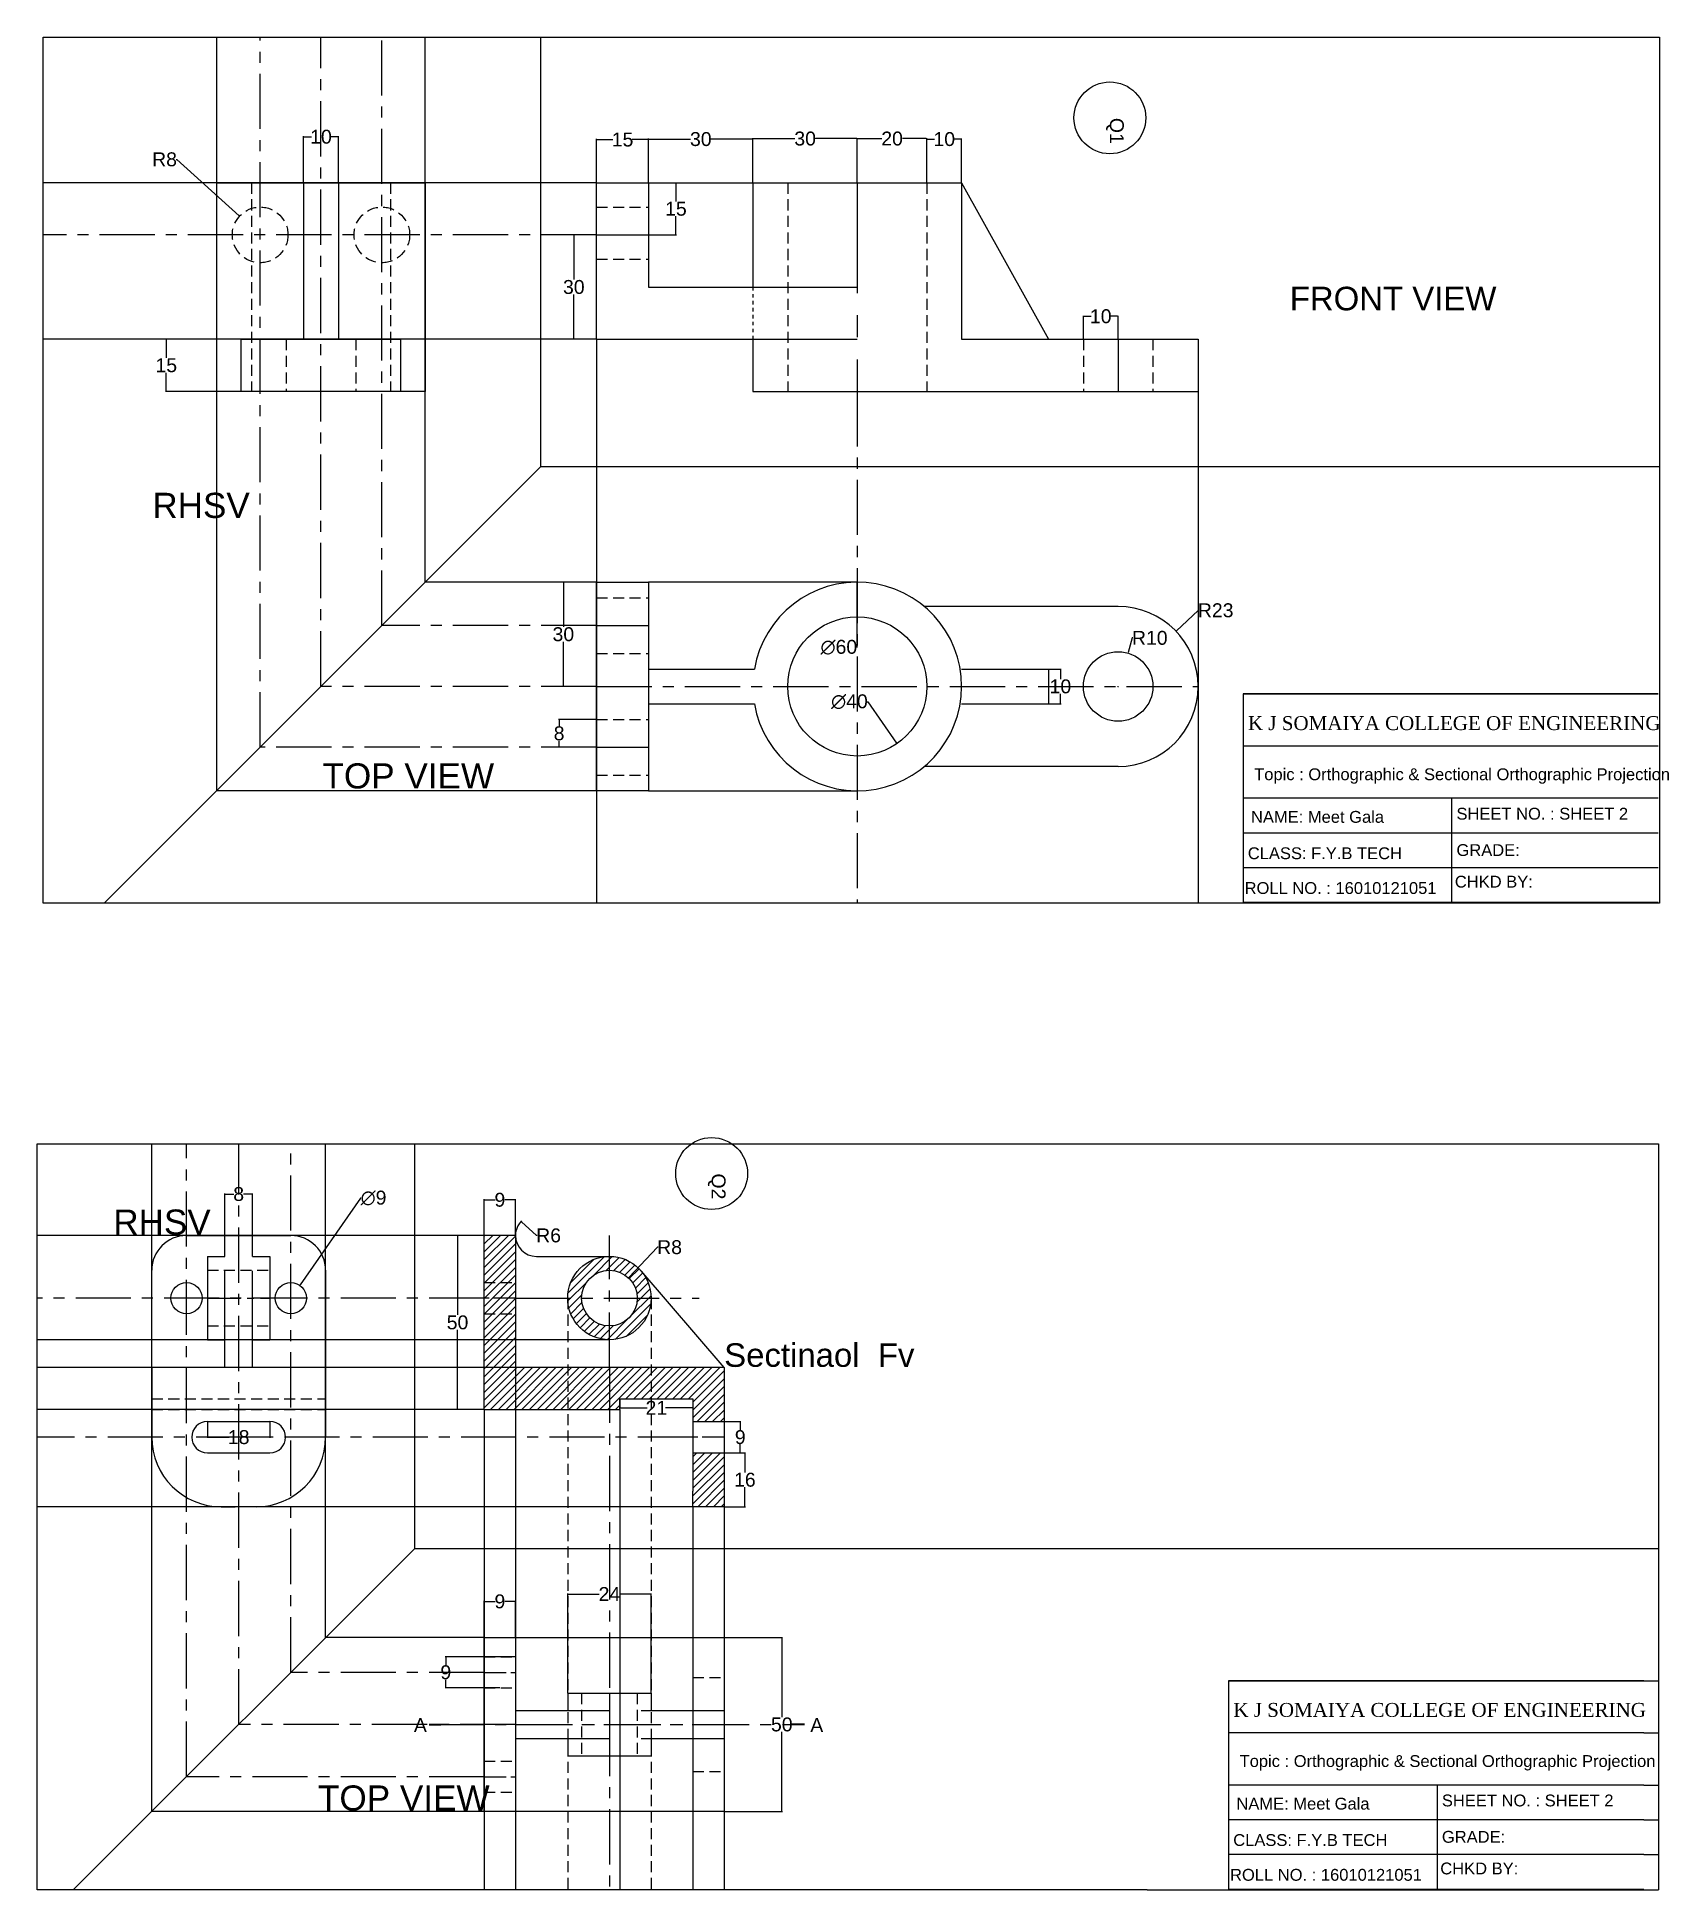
# Model space of a CAD drawing. Header units: inches. Extents: x 1 to 470, y -283 to 250.
import ezdxf

# ---------------------------------------------------------------- set-up
doc = ezdxf.new("R2010")
doc.units = ezdxf.units.IN
doc.header["$MEASUREMENT"] = 0
for name, pattern in [('CENTER', [50.8, 31.75, -6.35, 6.35, -6.35]), ('CENTER2', [28.575, 19.05, -3.175, 3.175, -3.175]), ('HIDDEN', [9.525, 6.35, -3.175]), ('JIS_02_1.0', [2, 1, -1])]:
    doc.linetypes.add(name, pattern=pattern)
doc.styles.add('Annotative', font='arial.ttf')
doc.styles.get("Standard").update_dxf_attribs({"font": 'arial.ttf'})
doc.styles.add('style2', font='arial.ttf', dxfattribs={"height": 4})
doc.dimstyles.get("Standard").update_dxf_attribs({"dimtxt": 4, "dimasz": 0.18, "dimexe": 0.18, "dimexo": 0.0625, "dimgap": 0.09, "dimtad": 0, "dimtih": 1, "dimtoh": 1, "dimdec": 0, "dimzin": 0, "dimdsep": 46, "dimtxsty": 'Standard', "dimcen": 0.09, "dimadec": 0, "dimazin": 0, "dimtfac": 1, "dimtdec": 0, "dimtofl": 0, "dimtmove": 0, "dimatfit": 3, "dimfxl": 1, "dimtolj": 1, "dimtzin": 0, "dimarcsym": 0})

msp = doc.modelspace()

# ---------------------------------------------------------------- texts
at = {"style": 'style2'}
for s, p in [('Q1', (309.21, 226.9)), ('Q2', (194.69, -76.63))]:
    msp.add_text(s, height=4, rotation=270, dxfattribs=at).set_placement(p)
at = {"linetype": 'HIDDEN', "ltscale": 0.5, "attachment_point": 1, "style": 'Annotative'}
for s, insert, char_height, width in [('FRONT VIEW', (360.94, 178.34), 6.776, 512.1955), ('RHSV', (33.87, 119.09), 7.217, 214.7294), ('TOP VIEW', (82.79, 41.31), 7.227, 257.9581), ('RHSV', (22.64, -86.99), 7.217, 214.7294), ('Sectinaol  Fv', (198.3, -125.45), 6.7758, 512.1955), ('TOP VIEW', (81.49, -252.59), 7.227, 257.9581)]:
    msp.add_mtext(s, dxfattribs=dict(at, insert=insert, char_height=char_height, width=width))
at = {"attachment_point": 1}
for s, width, insert, char_height in [('\\pxt29;{\\fTimes New Roman|b0|i0|c0|p18;K J SOMAIYA COLLEGE OF ENGINEERING }', 120, (348.9, 54.87), 4), ('Topic : Orthographic & Sectional Orthographic Projection', 120, (350.7, 39.86), 3.4), ('NAME: Meet Gala', 60, (349.78, 27.61), 3.4), ('SHEET NO. : SHEET 2', 60, (408.87, 28.52), 3.4), ('CLASS: F.Y.B TECH', 56.7925, (348.87, 17.15), 3.4), ('GRADE:', 60, (408.87, 18.06), 3.4), ('ROLL NO. : 16010121051', 60, (347.95, 7.15), 3.4), ('CHKD BY:', 60, (408.41, 8.98), 3.4), ('\\pxt29;{\\fTimes New Roman|b0|i0|c0|p18;K J SOMAIYA COLLEGE OF ENGINEERING }', 120, (344.71, -228.87), 4), ('Topic : Orthographic & Sectional Orthographic Projection', 120, (346.51, -243.88), 3.4), ('SHEET NO. : SHEET 2', 60, (404.68, -255.21), 3.4), ('NAME: Meet Gala', 60, (345.6, -256.13), 3.4), ('GRADE:', 60, (404.68, -265.67), 3.4), ('CLASS: F.Y.B TECH', 56.7925, (344.68, -266.59), 3.4), ('ROLL NO. : 16010121051', 60, (343.76, -276.59), 3.4), ('CHKD BY:', 60, (404.22, -274.76), 3.4)]:
    msp.add_mtext_dynamic_manual_height_columns(s, width=width, gutter_width=12.5, heights=[0], dxfattribs=dict(at, insert=insert, char_height=char_height))
at = {"color": 32, "lineweight": 35, "ltscale": 0.5, "true_color": 0xcd6928, "char_height": 4, "attachment_point": 1}
for insert in [(109.07, -233.24), (223.06, -233.24)]:
    msp.add_mtext_dynamic_manual_height_columns('A', width=8.6544, gutter_width=20, heights=[0], dxfattribs=dict(at, insert=insert))

# ---------------------------------------------------------------- blocks, each defined once
blk = doc.blocks.new('*D1')
at = {"color": 0, "lineweight": -2, "transparency": 16777216}
for p, q in [((161.58, 208.31), (161.58, 220.83)), ((161.76, 220.65), (166.3, 220.65)), ((176.4, 220.65), (171.86, 220.65)), ((176.58, 208.31), (176.58, 220.83))]:
    blk.add_line(p, q, dxfattribs=at)
at = {"color": 0, "transparency": 16777216}
for points in [[(161.76, 220.68), (161.76, 220.62), (161.58, 220.65)], [(176.4, 220.68), (176.4, 220.62), (176.58, 220.65)]]:
    blk.add_solid(points, dxfattribs=at)
at = {"layer": 'Defpoints', "color": 0, "transparency": 16777216}
for p in [(176.58, 220.65), (161.58, 208.25), (176.58, 208.25)]:
    blk.add_point(p, dxfattribs=at)
at = {"color": 0, "transparency": 16777216, "insert": (169.08, 220.65), "char_height": 4, "attachment_point": 5}
blk.add_mtext('\\A1;15', dxfattribs=at)
blk = doc.blocks.new('*D2')
at = {"color": 0, "lineweight": -2, "transparency": 16777216}
for p, q in [((176.58, 208.31), (176.58, 220.96)), ((176.76, 220.78), (188.63, 220.78)), ((206.4, 220.78), (194.52, 220.78)), ((206.58, 208.31), (206.58, 220.96))]:
    blk.add_line(p, q, dxfattribs=at)
at = {"color": 0, "transparency": 16777216}
for points in [[(176.76, 220.81), (176.76, 220.75), (176.58, 220.78)], [(206.4, 220.81), (206.4, 220.75), (206.58, 220.78)]]:
    blk.add_solid(points, dxfattribs=at)
at = {"layer": 'Defpoints', "color": 0, "transparency": 16777216}
for p in [(206.58, 220.78), (176.58, 208.25), (206.58, 208.25)]:
    blk.add_point(p, dxfattribs=at)
at = {"color": 0, "transparency": 16777216, "insert": (191.58, 220.78), "char_height": 4, "attachment_point": 5}
blk.add_mtext('\\A1;30', dxfattribs=at)
blk = doc.blocks.new('*D3')
at = {"color": 0, "lineweight": -2, "transparency": 16777216}
for p, q in [((206.58, 208.31), (206.58, 221.11)), ((206.76, 220.93), (218.63, 220.93)), ((236.4, 220.93), (224.52, 220.93)), ((236.58, 208.31), (236.58, 221.11))]:
    blk.add_line(p, q, dxfattribs=at)
at = {"color": 0, "transparency": 16777216}
for points in [[(206.76, 220.96), (206.76, 220.9), (206.58, 220.93)], [(236.4, 220.96), (236.4, 220.9), (236.58, 220.93)]]:
    blk.add_solid(points, dxfattribs=at)
at = {"layer": 'Defpoints', "color": 0, "transparency": 16777216}
for p in [(236.58, 220.93), (206.58, 208.25), (236.58, 208.25)]:
    blk.add_point(p, dxfattribs=at)
at = {"color": 0, "transparency": 16777216, "insert": (221.58, 220.93), "char_height": 4, "attachment_point": 5}
blk.add_mtext('\\A1;30', dxfattribs=at)
blk = doc.blocks.new('*D4')
at = {"color": 0, "lineweight": -2, "transparency": 16777216}
for p, q in [((236.58, 208.31), (236.58, 221.11)), ((236.76, 220.93), (243.59, 220.93)), ((256.4, 220.93), (249.56, 220.93)), ((256.58, 208.31), (256.58, 221.11))]:
    blk.add_line(p, q, dxfattribs=at)
at = {"color": 0, "transparency": 16777216}
for points in [[(236.76, 220.96), (236.76, 220.9), (236.58, 220.93)], [(256.4, 220.96), (256.4, 220.9), (256.58, 220.93)]]:
    blk.add_solid(points, dxfattribs=at)
at = {"layer": 'Defpoints', "color": 0, "transparency": 16777216}
for p in [(256.58, 220.93), (236.58, 208.25), (256.58, 208.25)]:
    blk.add_point(p, dxfattribs=at)
at = {"color": 0, "transparency": 16777216, "insert": (246.58, 220.93), "char_height": 4, "attachment_point": 5}
blk.add_mtext('\\A1;20', dxfattribs=at)
blk = doc.blocks.new('*D5')
at = {"color": 0, "lineweight": -2, "transparency": 16777216}
for p, q in [((256.58, 208.31), (256.58, 220.96)), ((256.76, 220.78), (258.82, 220.78)), ((266.4, 220.78), (264.34, 220.78)), ((266.58, 208.31), (266.58, 220.96))]:
    blk.add_line(p, q, dxfattribs=at)
at = {"color": 0, "transparency": 16777216}
for points in [[(256.76, 220.81), (256.76, 220.75), (256.58, 220.78)], [(266.4, 220.81), (266.4, 220.75), (266.58, 220.78)]]:
    blk.add_solid(points, dxfattribs=at)
at = {"layer": 'Defpoints', "color": 0, "transparency": 16777216}
for p in [(266.58, 220.78), (256.58, 208.25), (266.58, 208.25)]:
    blk.add_point(p, dxfattribs=at)
at = {"color": 0, "transparency": 16777216, "insert": (261.58, 220.78), "char_height": 4, "attachment_point": 5}
blk.add_mtext('\\A1;10', dxfattribs=at)
blk = doc.blocks.new('*D6')
at = {"color": 0, "lineweight": -2, "transparency": 16777216}
for p, q in [((176.64, 208.25), (184.6, 208.25)), ((184.42, 208.07), (184.42, 202.88)), ((184.42, 193.43), (184.42, 198.62)), ((176.64, 193.25), (184.6, 193.25))]:
    blk.add_line(p, q, dxfattribs=at)
at = {"color": 0, "transparency": 16777216}
for points in [[(184.39, 208.07), (184.45, 208.07), (184.42, 208.25)], [(184.39, 193.43), (184.45, 193.43), (184.42, 193.25)]]:
    blk.add_solid(points, dxfattribs=at)
at = {"layer": 'Defpoints', "color": 0, "transparency": 16777216}
for p in [(176.58, 208.25), (184.42, 208.25), (176.58, 193.25)]:
    blk.add_point(p, dxfattribs=at)
at = {"color": 0, "transparency": 16777216, "insert": (184.42, 200.75), "char_height": 4, "attachment_point": 5}
blk.add_mtext('\\A1;15', dxfattribs=at)
blk = doc.blocks.new('*D7')
at = {"color": 0, "lineweight": -2, "transparency": 16777216}
for p, q in [((161.51, 193.25), (154.88, 193.25)), ((155.06, 193.07), (155.06, 180.38)), ((155.06, 163.43), (155.06, 176.12)), ((161.51, 163.25), (154.88, 163.25))]:
    blk.add_line(p, q, dxfattribs=at)
at = {"color": 0, "transparency": 16777216}
for points in [[(155.03, 193.07), (155.09, 193.07), (155.06, 193.25)], [(155.03, 163.43), (155.09, 163.43), (155.06, 163.25)]]:
    blk.add_solid(points, dxfattribs=at)
at = {"layer": 'Defpoints', "color": 0, "transparency": 16777216}
for p in [(155.06, 193.25), (161.58, 193.25), (161.58, 163.25)]:
    blk.add_point(p, dxfattribs=at)
at = {"color": 0, "transparency": 16777216, "insert": (155.06, 178.25), "char_height": 4, "attachment_point": 5}
blk.add_mtext('\\A1;30', dxfattribs=at)
blk = doc.blocks.new('*D8')
at = {"color": 0, "lineweight": -2, "transparency": 16777216}
for p, q in [((301.58, 163.31), (301.58, 170.02)), ((301.76, 169.84), (303.82, 169.84)), ((311.4, 169.84), (309.34, 169.84)), ((311.58, 163.31), (311.58, 170.02))]:
    blk.add_line(p, q, dxfattribs=at)
at = {"color": 0, "transparency": 16777216}
for points in [[(301.76, 169.87), (301.76, 169.81), (301.58, 169.84)], [(311.4, 169.87), (311.4, 169.81), (311.58, 169.84)]]:
    blk.add_solid(points, dxfattribs=at)
at = {"layer": 'Defpoints', "color": 0, "transparency": 16777216}
for p in [(311.58, 169.84), (301.58, 163.25), (311.58, 163.25)]:
    blk.add_point(p, dxfattribs=at)
at = {"color": 0, "transparency": 16777216, "insert": (306.58, 169.84), "char_height": 4, "attachment_point": 5}
blk.add_mtext('\\A1;10', dxfattribs=at)
blk = doc.blocks.new('*D9')
at = {"color": 0, "lineweight": -2, "transparency": 16777216}
for p, q in [((315.63, 77.36), (314.42, 73.19)), ((315.81, 77.36), (315.63, 77.36)), ((311.49, 63.41), (311.67, 63.41)), ((311.58, 63.32), (311.58, 63.5))]:
    blk.add_line(p, q, dxfattribs=at)
at = {"color": 0, "transparency": 16777216}
blk.add_solid([(314.39, 73.2), (314.45, 73.18), (314.37, 73.01)], dxfattribs=at)
at = {"layer": 'Defpoints', "color": 0, "transparency": 16777216}
for p in [(314.37, 73.01), (311.58, 63.41)]:
    blk.add_point(p, dxfattribs=at)
at = {"color": 0, "transparency": 16777216, "insert": (320.68, 77.36), "char_height": 4, "attachment_point": 5}
blk.add_mtext('\\A1;R10', dxfattribs=at)
blk = doc.blocks.new('*D10')
at = {"color": 0, "lineweight": -2, "transparency": 16777216}
for p, q in [((334.58, 85.29), (328.37, 79.39)), ((334.76, 85.29), (334.58, 85.29)), ((311.49, 63.41), (311.67, 63.41)), ((311.58, 63.32), (311.58, 63.5))]:
    blk.add_line(p, q, dxfattribs=at)
at = {"color": 0, "transparency": 16777216}
blk.add_solid([(328.35, 79.41), (328.39, 79.36), (328.24, 79.26)], dxfattribs=at)
at = {"layer": 'Defpoints', "color": 0, "transparency": 16777216}
for p in [(328.24, 79.26), (311.58, 63.41)]:
    blk.add_point(p, dxfattribs=at)
at = {"color": 0, "transparency": 16777216, "insert": (339.63, 85.29), "char_height": 4, "attachment_point": 5}
blk.add_mtext('\\A1;R23', dxfattribs=at)
blk = doc.blocks.new('*D11')
at = {"color": 0, "lineweight": -2, "transparency": 16777216}
for p, q in [((239.44, 59.01), (239.62, 59.01)), ((239.62, 59.01), (247.85, 47.11))]:
    blk.add_line(p, q, dxfattribs=at)
at = {"color": 0, "transparency": 16777216}
blk.add_solid([(247.87, 47.13), (247.82, 47.09), (247.95, 46.96)], dxfattribs=at)
at = {"layer": 'Defpoints', "color": 0, "transparency": 16777216}
for p in [(225.2, 79.86), (247.95, 46.96)]:
    blk.add_point(p, dxfattribs=at)
at = {"color": 0, "transparency": 16777216, "insert": (234.31, 59.01), "char_height": 4, "attachment_point": 5}
blk.add_mtext('\\A1;∅40', dxfattribs=at)
blk = doc.blocks.new('*D12')
at = {"color": 0, "lineweight": -2, "transparency": 16777216}
for p, q in [((236.58, 74.67), (236.58, 93.23)), ((236.4, 74.67), (236.58, 74.67))]:
    blk.add_line(p, q, dxfattribs=at)
at = {"color": 0, "transparency": 16777216}
blk.add_solid([(236.55, 93.23), (236.61, 93.23), (236.58, 93.41)], dxfattribs=at)
at = {"layer": 'Defpoints', "color": 0, "transparency": 16777216}
for p in [(236.58, 93.41), (236.58, 33.41)]:
    blk.add_point(p, dxfattribs=at)
at = {"color": 0, "transparency": 16777216, "insert": (231.27, 74.67), "char_height": 4, "attachment_point": 5}
blk.add_mtext('\\A1;∅60', dxfattribs=at)
blk = doc.blocks.new('*D13')
at = {"color": 0, "lineweight": -2, "transparency": 16777216}
for p, q in [((291.64, 68.41), (295.16, 68.41)), ((294.98, 68.23), (294.98, 65.54)), ((294.98, 58.59), (294.98, 61.28)), ((291.64, 58.41), (295.16, 58.41))]:
    blk.add_line(p, q, dxfattribs=at)
at = {"color": 0, "transparency": 16777216}
for points in [[(294.95, 68.23), (295.01, 68.23), (294.98, 68.41)], [(294.95, 58.59), (295.01, 58.59), (294.98, 58.41)]]:
    blk.add_solid(points, dxfattribs=at)
at = {"layer": 'Defpoints', "color": 0, "transparency": 16777216}
for p in [(291.58, 68.41), (294.98, 68.41), (291.58, 58.41)]:
    blk.add_point(p, dxfattribs=at)
at = {"color": 0, "transparency": 16777216, "insert": (294.98, 63.41), "char_height": 4, "attachment_point": 5}
blk.add_mtext('\\A1;10', dxfattribs=at)
blk = doc.blocks.new('*D14')
at = {"color": 0, "lineweight": -2, "transparency": 16777216}
for p, q in [((161.51, 53.91), (150.65, 53.91)), ((150.83, 53.73), (150.83, 52.04)), ((161.51, 45.91), (150.65, 45.91)), ((150.83, 46.09), (150.83, 47.78))]:
    blk.add_line(p, q, dxfattribs=at)
at = {"color": 0, "transparency": 16777216}
for points in [[(150.8, 53.73), (150.86, 53.73), (150.83, 53.91)], [(150.8, 46.09), (150.86, 46.09), (150.83, 45.91)]]:
    blk.add_solid(points, dxfattribs=at)
at = {"layer": 'Defpoints', "color": 0, "transparency": 16777216}
for p in [(150.83, 53.91), (161.58, 53.91), (161.58, 45.91)]:
    blk.add_point(p, dxfattribs=at)
at = {"color": 0, "transparency": 16777216, "insert": (150.83, 49.91), "char_height": 4, "attachment_point": 5}
blk.add_mtext('\\A1;8', dxfattribs=at)
blk = doc.blocks.new('*D15')
at = {"color": 0, "lineweight": -2, "transparency": 16777216}
for p, q in [((161.51, 93.41), (151.87, 93.41)), ((152.05, 93.23), (152.05, 80.55)), ((152.05, 63.59), (152.05, 76.28)), ((161.51, 63.41), (151.87, 63.41))]:
    blk.add_line(p, q, dxfattribs=at)
at = {"color": 0, "transparency": 16777216}
for points in [[(152.02, 93.23), (152.08, 93.23), (152.05, 93.41)], [(152.02, 63.59), (152.08, 63.59), (152.05, 63.41)]]:
    blk.add_solid(points, dxfattribs=at)
at = {"layer": 'Defpoints', "color": 0, "transparency": 16777216}
for p in [(152.05, 93.41), (161.58, 93.41), (161.58, 63.41)]:
    blk.add_point(p, dxfattribs=at)
at = {"color": 0, "transparency": 16777216, "insert": (152.05, 78.41), "char_height": 4, "attachment_point": 5}
blk.add_mtext('\\A1;30', dxfattribs=at)
blk = doc.blocks.new('*D16')
at = {"color": 0, "lineweight": -2, "transparency": 16777216}
for p, q in [((77.36, 208.31), (77.36, 221.64)), ((77.54, 221.46), (79.6, 221.46)), ((87.18, 221.46), (85.12, 221.46)), ((87.36, 208.31), (87.36, 221.64))]:
    blk.add_line(p, q, dxfattribs=at)
at = {"color": 0, "transparency": 16777216}
for points in [[(77.54, 221.49), (77.54, 221.43), (77.36, 221.46)], [(87.18, 221.49), (87.18, 221.43), (87.36, 221.46)]]:
    blk.add_solid(points, dxfattribs=at)
at = {"layer": 'Defpoints', "color": 0, "transparency": 16777216}
for p in [(87.36, 221.46), (77.36, 208.25), (87.36, 208.25)]:
    blk.add_point(p, dxfattribs=at)
at = {"color": 0, "transparency": 16777216, "insert": (82.36, 221.46), "char_height": 4, "attachment_point": 5}
blk.add_mtext('\\A1;10', dxfattribs=at)
blk = doc.blocks.new('*D17')
at = {"color": 0, "lineweight": -2, "transparency": 16777216}
for p, q in [((40.69, 214.96), (40.87, 214.96)), ((40.87, 214.96), (58.79, 198.74)), ((64.77, 193.25), (64.95, 193.25)), ((64.86, 193.16), (64.86, 193.34))]:
    blk.add_line(p, q, dxfattribs=at)
at = {"color": 0, "transparency": 16777216}
blk.add_solid([(58.81, 198.76), (58.77, 198.72), (58.93, 198.62)], dxfattribs=at)
at = {"layer": 'Defpoints', "color": 0, "transparency": 16777216}
for p in [(58.93, 198.62), (64.86, 193.25)]:
    blk.add_point(p, dxfattribs=at)
at = {"color": 0, "transparency": 16777216, "insert": (37.37, 214.96), "char_height": 4, "attachment_point": 5}
blk.add_mtext('\\A1;R8', dxfattribs=at)
blk = doc.blocks.new('*D18')
at = {"color": 0, "lineweight": -2, "transparency": 16777216}
for p, q in [((59.29, 163.25), (37.69, 163.25)), ((37.87, 163.07), (37.87, 157.88)), ((37.87, 148.43), (37.87, 153.62)), ((59.29, 148.25), (37.69, 148.25))]:
    blk.add_line(p, q, dxfattribs=at)
at = {"color": 0, "transparency": 16777216}
for points in [[(37.84, 163.07), (37.9, 163.07), (37.87, 163.25)], [(37.84, 148.43), (37.9, 148.43), (37.87, 148.25)]]:
    blk.add_solid(points, dxfattribs=at)
at = {"layer": 'Defpoints', "color": 0, "transparency": 16777216}
for p in [(37.87, 163.25), (59.36, 163.25), (59.36, 148.25)]:
    blk.add_point(p, dxfattribs=at)
at = {"color": 0, "transparency": 16777216, "insert": (37.87, 155.75), "char_height": 4, "attachment_point": 5}
blk.add_mtext('\\A1;15', dxfattribs=at)
blk = doc.blocks.new('*D19')
at = {"color": 0, "lineweight": -2, "transparency": 16777216}
for p, q in [((129.3, -94.39), (129.3, -84.03)), ((129.48, -84.21), (132.4, -84.21)), ((138.12, -84.21), (135.21, -84.21)), ((138.3, -94.39), (138.3, -84.03))]:
    blk.add_line(p, q, dxfattribs=at)
at = {"color": 0, "transparency": 16777216}
for points in [[(129.48, -84.18), (129.48, -84.24), (129.3, -84.21)], [(138.12, -84.18), (138.12, -84.24), (138.3, -84.21)]]:
    blk.add_solid(points, dxfattribs=at)
at = {"layer": 'Defpoints', "color": 0, "transparency": 16777216}
for p in [(129.3, -84.21), (129.3, -94.46), (138.3, -94.46)]:
    blk.add_point(p, dxfattribs=at)
at = {"color": 0, "transparency": 16777216, "insert": (133.8, -84.21), "char_height": 4, "attachment_point": 5}
blk.add_mtext('\\A1;9', dxfattribs=at)
blk = doc.blocks.new('*D20')
at = {"color": 0, "lineweight": -2, "transparency": 16777216}
for p, q in [((129.24, -94.46), (121.44, -94.46)), ((121.62, -94.64), (121.62, -117.32)), ((121.62, -144.28), (121.62, -121.59)), ((129.24, -144.46), (121.44, -144.46))]:
    blk.add_line(p, q, dxfattribs=at)
at = {"color": 0, "transparency": 16777216}
for points in [[(121.59, -94.64), (121.65, -94.64), (121.62, -94.46)], [(121.59, -144.28), (121.65, -144.28), (121.62, -144.46)]]:
    blk.add_solid(points, dxfattribs=at)
at = {"layer": 'Defpoints', "color": 0, "transparency": 16777216}
for p in [(129.3, -94.46), (121.62, -144.46), (129.3, -144.46)]:
    blk.add_point(p, dxfattribs=at)
at = {"color": 0, "transparency": 16777216, "insert": (121.62, -119.46), "char_height": 4, "attachment_point": 5}
blk.add_mtext('\\A1;50', dxfattribs=at)
blk = doc.blocks.new('*D21')
at = {"color": 0, "lineweight": -2, "transparency": 16777216}
for p, q in [((168.3, -141.52), (168.3, -144.19)), ((189.3, -141.52), (189.3, -144.19)), ((168.48, -144.01), (176.2, -144.01)), ((189.12, -144.01), (181.4, -144.01))]:
    blk.add_line(p, q, dxfattribs=at)
at = {"color": 0, "transparency": 16777216}
for points in [[(168.48, -143.98), (168.48, -144.04), (168.3, -144.01)], [(189.12, -143.98), (189.12, -144.04), (189.3, -144.01)]]:
    blk.add_solid(points, dxfattribs=at)
at = {"layer": 'Defpoints', "color": 0, "transparency": 16777216}
for p in [(168.3, -141.46), (189.3, -141.46), (189.3, -144.01)]:
    blk.add_point(p, dxfattribs=at)
at = {"color": 0, "transparency": 16777216, "insert": (178.8, -144.01), "char_height": 4, "attachment_point": 5}
blk.add_mtext('\\A1;21', dxfattribs=at)
blk = doc.blocks.new('*D22')
at = {"color": 0, "lineweight": -2, "transparency": 16777216}
for p, q in [((198.36, -147.96), (203.1, -147.96)), ((202.92, -148.14), (202.92, -150.32)), ((198.36, -156.96), (203.1, -156.96)), ((202.92, -156.78), (202.92, -154.59))]:
    blk.add_line(p, q, dxfattribs=at)
at = {"color": 0, "transparency": 16777216}
for points in [[(202.89, -148.14), (202.95, -148.14), (202.92, -147.96)], [(202.89, -156.78), (202.95, -156.78), (202.92, -156.96)]]:
    blk.add_solid(points, dxfattribs=at)
at = {"layer": 'Defpoints', "color": 0, "transparency": 16777216}
for p in [(198.3, -147.96), (202.92, -147.96), (198.3, -156.96)]:
    blk.add_point(p, dxfattribs=at)
at = {"color": 0, "transparency": 16777216, "insert": (202.92, -152.46), "char_height": 4, "attachment_point": 5}
blk.add_mtext('\\A1;9', dxfattribs=at)
blk = doc.blocks.new('*D23')
at = {"color": 0, "lineweight": -2, "transparency": 16777216}
for p, q in [((198.36, -156.96), (204.42, -156.96)), ((204.24, -157.14), (204.24, -162.57)), ((204.24, -172.28), (204.24, -166.84)), ((198.36, -172.46), (204.42, -172.46))]:
    blk.add_line(p, q, dxfattribs=at)
at = {"color": 0, "transparency": 16777216}
for points in [[(204.21, -157.14), (204.27, -157.14), (204.24, -156.96)], [(204.21, -172.28), (204.27, -172.28), (204.24, -172.46)]]:
    blk.add_solid(points, dxfattribs=at)
at = {"layer": 'Defpoints', "color": 0, "transparency": 16777216}
for p in [(198.3, -156.96), (204.24, -156.96), (198.3, -172.46)]:
    blk.add_point(p, dxfattribs=at)
at = {"color": 0, "transparency": 16777216, "insert": (204.24, -164.71), "char_height": 4, "attachment_point": 5}
blk.add_mtext('\\A1;16', dxfattribs=at)
blk = doc.blocks.new('*D24')
at = {"color": 0, "lineweight": -2, "transparency": 16777216}
for p, q in [((179.1, -97.84), (170.92, -106.51)), ((179.28, -97.84), (179.1, -97.84)), ((165.21, -112.46), (165.39, -112.46)), ((165.3, -112.55), (165.3, -112.37))]:
    blk.add_line(p, q, dxfattribs=at)
at = {"color": 0, "transparency": 16777216}
blk.add_solid([(170.89, -106.49), (170.94, -106.53), (170.79, -106.64)], dxfattribs=at)
at = {"layer": 'Defpoints', "color": 0, "transparency": 16777216}
for p in [(170.79, -106.64), (165.3, -112.46)]:
    blk.add_point(p, dxfattribs=at)
at = {"color": 0, "transparency": 16777216, "insert": (182.59, -97.84), "char_height": 4, "attachment_point": 5}
blk.add_mtext('\\A1;R8', dxfattribs=at)
blk = doc.blocks.new('*D27')
at = {"color": 0, "lineweight": -2, "transparency": 16777216}
for p, q in [((144.3, -94.46), (140.04, -90.5)), ((144.48, -94.46), (144.3, -94.46))]:
    blk.add_line(p, q, dxfattribs=at)
blk.add_arc((144.3, -94.46), 6, 135.424, 179.4032, dxfattribs=at)
at = {"color": 0, "transparency": 16777216}
blk.add_solid([(140.06, -90.48), (140.01, -90.52), (139.9, -90.38)], dxfattribs=at)
at = {"layer": 'Defpoints', "color": 0, "transparency": 16777216}
for p in [(139.9, -90.38), (144.3, -94.46)]:
    blk.add_point(p, dxfattribs=at)
at = {"color": 0, "transparency": 16777216, "insert": (147.8, -94.46), "char_height": 4, "attachment_point": 5}
blk.add_mtext('\\A1;R6', dxfattribs=at)
blk = doc.blocks.new('*D28')
at = {"color": 0, "lineweight": -2, "transparency": 16777216}
for p, q in [((54.69, -94.39), (54.69, -82.37)), ((54.87, -82.55), (57.28, -82.55)), ((62.51, -82.55), (60.09, -82.55)), ((62.69, -94.39), (62.69, -82.37))]:
    blk.add_line(p, q, dxfattribs=at)
at = {"color": 0, "transparency": 16777216}
for points in [[(54.87, -82.52), (54.87, -82.58), (54.69, -82.55)], [(62.51, -82.52), (62.51, -82.58), (62.69, -82.55)]]:
    blk.add_solid(points, dxfattribs=at)
at = {"layer": 'Defpoints', "color": 0, "transparency": 16777216}
for p in [(62.69, -82.55), (54.69, -94.46), (62.69, -94.46)]:
    blk.add_point(p, dxfattribs=at)
at = {"color": 0, "transparency": 16777216, "insert": (58.69, -82.55), "char_height": 4, "attachment_point": 5}
blk.add_mtext('\\A1;8', dxfattribs=at)
blk = doc.blocks.new('*D29')
at = {"color": 0, "lineweight": -2, "transparency": 16777216}
for p, q in [((49.69, -148.02), (49.69, -152.64)), ((67.69, -148.02), (67.69, -152.64)), ((49.87, -152.46), (55.92, -152.46)), ((67.51, -152.46), (61.46, -152.46))]:
    blk.add_line(p, q, dxfattribs=at)
at = {"color": 0, "transparency": 16777216}
for points in [[(49.87, -152.43), (49.87, -152.49), (49.69, -152.46)], [(67.51, -152.43), (67.51, -152.49), (67.69, -152.46)]]:
    blk.add_solid(points, dxfattribs=at)
at = {"layer": 'Defpoints', "color": 0, "transparency": 16777216}
for p in [(49.69, -147.96), (67.69, -147.96), (67.69, -152.46)]:
    blk.add_point(p, dxfattribs=at)
at = {"color": 0, "transparency": 16777216, "insert": (58.69, -152.46), "char_height": 4, "attachment_point": 5}
blk.add_mtext('\\A1;18', dxfattribs=at)
blk = doc.blocks.new('*D30')
at = {"color": 0, "lineweight": -2, "transparency": 16777216}
for p, q in [((129.3, -210.01), (129.3, -199.51)), ((129.48, -199.69), (132.4, -199.69)), ((138.12, -199.69), (135.21, -199.69)), ((138.3, -210.01), (138.3, -199.51))]:
    blk.add_line(p, q, dxfattribs=at)
at = {"color": 0, "transparency": 16777216}
for points in [[(129.48, -199.66), (129.48, -199.72), (129.3, -199.69)], [(138.12, -199.66), (138.12, -199.72), (138.3, -199.69)]]:
    blk.add_solid(points, dxfattribs=at)
at = {"layer": 'Defpoints', "color": 0, "transparency": 16777216}
for p in [(138.3, -199.69), (129.3, -210.07), (138.3, -210.07)]:
    blk.add_point(p, dxfattribs=at)
at = {"color": 0, "transparency": 16777216, "insert": (133.8, -199.69), "char_height": 4, "attachment_point": 5}
blk.add_mtext('\\A1;9', dxfattribs=at)
blk = doc.blocks.new('*D31')
at = {"color": 0, "lineweight": -2, "transparency": 16777216}
for p, q in [((198.36, -210.07), (215.04, -210.07)), ((214.86, -210.25), (214.86, -232.94)), ((214.86, -259.89), (214.86, -237.2)), ((198.36, -260.07), (215.04, -260.07))]:
    blk.add_line(p, q, dxfattribs=at)
at = {"color": 0, "transparency": 16777216}
for points in [[(214.83, -210.25), (214.89, -210.25), (214.86, -210.07)], [(214.83, -259.89), (214.89, -259.89), (214.86, -260.07)]]:
    blk.add_solid(points, dxfattribs=at)
at = {"layer": 'Defpoints', "color": 0, "transparency": 16777216}
for p in [(198.3, -210.07), (214.86, -210.07), (198.3, -260.07)]:
    blk.add_point(p, dxfattribs=at)
at = {"color": 0, "transparency": 16777216, "insert": (214.86, -235.07), "char_height": 4, "attachment_point": 5}
blk.add_mtext('\\A1;50', dxfattribs=at)
blk = doc.blocks.new('*D32')
at = {"color": 0, "lineweight": -2, "transparency": 16777216}
for p, q in [((93.71, -83.7), (76.36, -108.62)), ((93.89, -83.7), (93.71, -83.7)), ((73.6, -112.46), (73.78, -112.46)), ((73.69, -112.55), (73.69, -112.37))]:
    blk.add_line(p, q, dxfattribs=at)
at = {"color": 0, "transparency": 16777216}
blk.add_solid([(76.34, -108.6), (76.39, -108.63), (76.26, -108.76)], dxfattribs=at)
at = {"layer": 'Defpoints', "color": 0, "transparency": 16777216}
for p in [(76.26, -108.76), (71.11, -116.15)]:
    blk.add_point(p, dxfattribs=at)
at = {"color": 0, "transparency": 16777216, "insert": (97.47, -83.7), "char_height": 4, "attachment_point": 5}
blk.add_mtext('\\A1;∅9', dxfattribs=at)
blk = doc.blocks.new('*D33')
at = {"color": 0, "lineweight": -2, "transparency": 16777216}
for p, q in [((153.3, -226.01), (153.3, -197.37)), ((153.48, -197.55), (162.32, -197.55)), ((177.12, -197.55), (168.28, -197.55)), ((177.3, -226.01), (177.3, -197.37))]:
    blk.add_line(p, q, dxfattribs=at)
at = {"color": 0, "transparency": 16777216}
for points in [[(153.48, -197.52), (153.48, -197.58), (153.3, -197.55)], [(177.12, -197.52), (177.12, -197.58), (177.3, -197.55)]]:
    blk.add_solid(points, dxfattribs=at)
at = {"layer": 'Defpoints', "color": 0, "transparency": 16777216}
for p in [(177.3, -197.55), (153.3, -226.07), (177.3, -226.07)]:
    blk.add_point(p, dxfattribs=at)
at = {"color": 0, "transparency": 16777216, "insert": (165.3, -197.55), "char_height": 4, "attachment_point": 5}
blk.add_mtext('\\A1;24', dxfattribs=at)
blk = doc.blocks.new('*D34')
at = {"color": 0, "lineweight": -2, "transparency": 16777216}
for p, q in [((138.24, -215.57), (118.07, -215.57)), ((118.25, -215.75), (118.25, -217.94)), ((118.25, -224.39), (118.25, -222.2)), ((133.74, -224.57), (118.07, -224.57))]:
    blk.add_line(p, q, dxfattribs=at)
at = {"color": 0, "transparency": 16777216}
for points in [[(118.22, -215.75), (118.28, -215.75), (118.25, -215.57)], [(118.22, -224.39), (118.28, -224.39), (118.25, -224.57)]]:
    blk.add_solid(points, dxfattribs=at)
at = {"layer": 'Defpoints', "color": 0, "transparency": 16777216}
for p in [(118.25, -215.57), (138.3, -215.57), (133.8, -224.57)]:
    blk.add_point(p, dxfattribs=at)
at = {"color": 0, "transparency": 16777216, "insert": (118.25, -220.07), "char_height": 4, "attachment_point": 5}
blk.add_mtext('\\A1;9', dxfattribs=at)

# ---------------------------------------------------------------- dimensions: what is measured, and where the dimension line sits
for base, p1, p2, picture, middle in [((87.36, 221.46), (77.36, 208.25), (87.36, 208.25), '*D16', (82.36, 221.46)), ((206.58, 220.78), (176.58, 208.25), (206.58, 208.25), '*D2', (191.58, 220.78)), ((236.58, 220.93), (206.58, 208.25), (236.58, 208.25), '*D3', (221.58, 220.93)), ((256.58, 220.93), (236.58, 208.25), (256.58, 208.25), '*D4', (246.58, 220.93)), ((266.58, 220.78), (256.58, 208.25), (266.58, 208.25), '*D5', (261.58, 220.78)), ((311.58, 169.84), (301.58, 163.25), (311.58, 163.25), '*D8', (306.58, 169.84)), ((62.69, -82.55), (54.69, -94.46), (62.69, -94.46), '*D28', (58.69, -82.55)), ((129.3, -84.21), (138.3, -94.46), (129.3, -94.46), '*D19', (133.8, -84.21)), ((189.3, -144.01), (168.3, -141.46), (189.3, -141.46), '*D21', (178.8, -144.01)), ((67.69, -152.46), (49.69, -147.96), (67.69, -147.96), '*D29', (58.69, -152.46)), ((138.3, -199.69), (129.3, -210.07), (138.3, -210.07), '*D30', (133.8, -199.69)), ((177.3, -197.55), (153.3, -226.07), (177.3, -226.07), '*D33', (165.3, -197.55))]:
    dim = msp.add_linear_dim(base=base, p1=p1, p2=p2, dimstyle='Standard')
    dim.commit()
    dim.dimension.update_dxf_attribs({"geometry": picture, "text_midpoint": middle})
dim = msp.add_linear_dim(base=(176.58, 220.65), p1=(161.58, 208.25), p2=(176.58, 208.25), dimstyle='Standard', override={"dimtxt": 4})
dim.commit()
dim.dimension.update_dxf_attribs({"geometry": '*D1', "text_midpoint": (169.08, 220.65)})
for center, mpoint, picture, middle in [((64.86, 193.25), (58.93, 198.62), '*D17', (37.37, 214.96)), ((311.58, 63.41), (328.24, 79.26), '*D10', (339.63, 85.29)), ((311.58, 63.41), (314.37, 73.01), '*D9', (320.68, 77.36)), ((144.3, -94.46), (139.9, -90.38), '*D27', (147.8, -94.46)), ((165.3, -112.46), (170.79, -106.64), '*D24', (182.59, -97.84))]:
    dim = msp.add_radius_dim(center=center, mpoint=mpoint, dimstyle='Standard')
    dim.commit()
    dim.dimension.update_dxf_attribs({"geometry": picture, "text_midpoint": middle, "dimtype": 164})
for base, p1, p2, picture, middle in [((184.42, 208.25), (176.58, 193.25), (176.58, 208.25), '*D6', (184.42, 200.75)), ((155.06, 193.25), (161.58, 163.25), (161.58, 193.25), '*D7', (155.06, 178.25)), ((37.87, 163.25), (59.36, 148.25), (59.36, 163.25), '*D18', (37.87, 155.75)), ((121.62, -144.46), (129.3, -94.46), (129.3, -144.46), '*D20', (121.62, -119.46)), ((202.92, -147.96), (198.3, -156.96), (198.3, -147.96), '*D22', (202.92, -152.46)), ((204.23763066, -156.95710806), (198.30158783, -172.45710806), (198.30158783, -156.95710806), '*D23', (204.23763066, -164.70710806)), ((214.86, -210.07), (198.3, -260.07), (198.3, -210.07), '*D31', (214.86, -235.07)), ((118.25, -215.57), (133.8, -224.57), (138.3, -215.57), '*D34', (118.25, -220.07))]:
    dim = msp.add_linear_dim(base=base, p1=p1, p2=p2, angle=90, dimstyle='Standard')
    dim.commit()
    dim.dimension.update_dxf_attribs({"geometry": picture, "text_midpoint": middle})
for p1, p2, distance, picture, middle in [((161.58, 63.41), (161.58, 93.41), 9.53, '*D15', (152.05, 78.41)), ((291.58, 58.41), (291.58, 68.41), -3.4, '*D13', (294.98, 63.41)), ((161.58, 45.91), (161.58, 53.91), 10.75, '*D14', (150.83, 49.91))]:
    dim = msp.add_aligned_dim(p1=p1, p2=p2, distance=distance, dimstyle='Standard')
    dim.commit()
    dim.dimension.update_dxf_attribs({"geometry": picture, "text_midpoint": middle})
for p1, p2, picture, middle in [((236.58, 33.41), (236.58, 93.41), '*D12', (231.27, 74.67)), ((225.2, 79.86), (247.95, 46.96), '*D11', (234.31, 59.01)), ((71.11, -116.15), (76.26, -108.76), '*D32', (97.47, -83.7))]:
    dim = msp.add_diameter_dim_2p(p1=p1, p2=p2, dimstyle='Standard')
    dim.commit()
    dim.dimension.update_dxf_attribs({"geometry": picture, "text_midpoint": middle, "dimtype": 163})

# ---------------------------------------------------------------- hatches: boundary and pattern name
at = {"linetype": 'Continuous', "ltscale": 0.5}
h = msp.add_hatch(dxfattribs=at)
h.set_pattern_fill('ANSI31', color=256, scale=0.5)
h.set_pattern_definition([(45, (109.3016, -204.4571), (-1.122532, 1.122532), [])])
h.paths.add_polyline_path([(138.3, -94.46), (129.3, -94.46), (129.3, -116.96), (138.3, -116.96)])
h.paths.add_polyline_path([(138.3, -116.96), (129.3, -116.96), (129.3, -144.46), (165.3, -144.46), (168.3, -144.46), (168.3, -141.46), (189.3, -141.46), (189.3, -147.96), (198.3, -147.96), (198.3, -132.46), (138.3, -132.46)])
edge = h.paths.add_edge_path(flags=17)
edge.add_line((177.3, -112.46), (173.3, -112.46))
edge.add_arc((165.3, -112.46), 8, -90, 0, ccw=False)
edge.add_line((165.3, -120.46), (165.3, -124.46))
edge.add_arc((165.3, -112.46), 12, 270, 360)
edge = h.paths.add_edge_path(flags=17)
edge.add_arc((165.3, -112.46), 8, 180, 270, ccw=False)
edge.add_line((157.3, -112.46), (153.3, -112.46))
edge.add_arc((165.3, -112.46), 12, 180, 270)
edge.add_line((165.3, -124.46), (165.3, -120.46))
edge = h.paths.add_edge_path()
edge.add_line((165.3, -104.46), (165.3, -100.46))
edge.add_arc((165.3, -112.46), 12, 90, 180)
edge.add_line((153.3, -112.46), (157.3, -112.46))
edge.add_arc((165.3, -112.46), 8, 90, 180, ccw=False)
edge = h.paths.add_edge_path()
edge.add_line((165.3, -100.46), (165.3, -104.46))
edge.add_arc((165.3, -112.46), 8, 0, 90, ccw=False)
edge.add_line((173.3, -112.46), (177.3, -112.46))
edge.add_arc((165.3, -112.46), 12, 0, 90)
h.paths.add_polyline_path([(198.3, -156.96), (189.3, -156.96), (189.3, -167.96), (189.3, -172.46), (198.3, -172.46)])

# ---------------------------------------------------------------- linework, layer by layer
at = {"color": 116, "linetype": 'Continuous', "ltscale": 0.5, "true_color": 0x136734}
for p, q in [((52.36, 33.41), (52.36, 250.14)), ((112.36, 93.41), (112.36, 250.14)), ((161.58, 208.25), (2.44, 208.25)), ((161.58, 163.25), (2.44, 163.25)), ((161.58, 163.25), (161.58, 1.1)), ((334.58, 148.25), (334.58, 1.1)), ((161.58, 93.41), (112.36, 93.41)), ((161.58, 33.41), (52.36, 33.41))]:
    msp.add_line(p, q, dxfattribs=at)
at = {"color": 116, "linetype": 'CENTER', "ltscale": 0.5, "true_color": 0x136734}
for p, q in [((64.86, 45.91), (64.86, 250.14)), ((82.36, 63.41), (82.36, 250.14)), ((99.86, 80.91), (99.86, 250.14)), ((161.58, 193.25), (2.44, 193.25)), ((236.58, 148.25), (236.58, 1.1)), ((161.58, 45.91), (64.86, 45.91))]:
    msp.add_line(p, q, dxfattribs=at)
at = {"linetype": 'Continuous', "ltscale": 0.5}
for p, q in [((145.6, 126.65), (145.6, 250.14)), ((77.36, 208.25), (77.36, 163.25)), ((87.36, 208.25), (87.36, 163.25)), ((59.36, 148.25), (59.36, 163.25)), ((59.36, 163.25), (105.36, 163.25)), ((105.36, 148.25), (105.36, 163.25)), ((145.6, 126.65), (20.04, 1.1)), ((145.6, 126.65), (467.28, 126.65)), ((161.58, 93.41), (176.58, 93.41)), ((161.58, 33.41), (161.58, 93.41)), ((176.58, 93.41), (176.58, 33.41)), ((236.58, 93.41), (176.58, 93.41)), ((311.58, 86.41), (255.84, 86.41)), ((176.58, 68.41), (206.58, 68.41)), ((206.58, 68.41), (207, 68.41)), ((266.58, 68.41), (291.58, 68.41)), ((291.58, 68.41), (291.58, 58.41)), ((176.58, 58.41), (206.58, 58.41)), ((206.58, 58.41), (207, 58.41)), ((266.58, 58.41), (291.58, 58.41)), ((311.58, 40.41), (255.84, 40.41)), ((176.58, 33.41), (161.58, 33.41)), ((176.58, 33.41), (236.58, 33.41)), ((43.69, -94.46), (73.69, -94.46)), ((33.69, -132.46), (33.69, -104.46)), ((83.69, -104.46), (83.69, -132.46)), ((33.69, -132.46), (33.69, -152.46)), ((83.69, -132.46), (33.69, -132.46)), ((83.69, -132.46), (83.69, -152.46)), ((198.3, -132.46), (198.3, -172.46)), ((49.69, -147.96), (67.69, -147.96)), ((49.69, -156.96), (67.69, -156.96)), ((189.3, -172.46), (189.3, -167.96)), ((53.69, -172.46), (57.69, -172.46)), ((63.69, -172.46), (57.69, -172.46)), ((198.3, -172.46), (189.3, -172.46)), ((109.3, -184.46), (11.12, -282.64))]:
    msp.add_line(p, q, dxfattribs=at)
at = {"linetype": 'HIDDEN', "ltscale": 0.5}
for p, q in [((62.36, 208.25), (62.36, 148.25)), ((102.36, 208.25), (102.36, 148.25)), ((216.58, 208.25), (216.58, 148.25)), ((256.58, 208.25), (256.58, 148.25)), ((161.58, 201.25), (176.58, 201.25)), ((161.58, 186.25), (176.58, 186.25)), ((72.36, 163.25), (72.36, 148.25)), ((92.36, 163.25), (92.36, 148.25)), ((301.58, 163.25), (301.58, 148.25)), ((321.58, 163.25), (321.58, 148.25)), ((161.58, 88.91), (176.58, 88.91)), ((161.58, 72.91), (176.58, 72.91)), ((161.58, 53.91), (176.58, 53.91)), ((161.58, 37.91), (176.58, 37.91)), ((49.69, -104.46), (67.69, -104.46)), ((129.3, -107.96), (138.3, -107.96)), ((129.3, -116.96), (138.3, -116.96)), ((49.69, -120.46), (67.69, -120.46)), ((33.69, -141.46), (83.69, -141.46)), ((33.69, -144.46), (83.69, -144.46)), ((189.3, -147.96), (198.3, -147.96))]:
    msp.add_line(p, q, dxfattribs=at)
for p, q in [((145.6, 126.65), (145.6, 210.58)), ((161.58, 163.25), (161.58, 208.25)), ((161.58, 208.25), (176.58, 208.25)), ((176.58, 208.25), (176.58, 178.25)), ((176.58, 208.25), (206.58, 208.25)), ((206.58, 208.25), (206.58, 178.25)), ((176.58, 178.25), (236.58, 178.25)), ((161.58, 163.25), (176.58, 163.25)), ((176.58, 163.25), (236.58, 163.25)), ((145.6, 126.65), (467.28, 126.65)), ((466.9, 61.27), (347.49, 61.27)), ((347.49, 61.27), (347.49, 1.27)), ((347.49, 61.27), (466.9, 61.27)), ((466.9, 46.27), (347.49, 46.27)), ((466.9, 31.27), (347.49, 31.27)), ((407.49, 31.27), (407.49, 1.27)), ((466.9, 21.27), (347.49, 21.27)), ((466.9, 11.27), (347.49, 11.27)), ((466.9, 11.27), (347.49, 11.27)), ((466.9, 1.27), (347.49, 1.27)), ((466.9, 1.1), (347.66, 1.1)), ((109.3, -184.46), (109.3, -68.1)), ((319.91, -68.1), (466.96, -68.1)), ((466.96, -68.1), (466.96, -282.64)), ((129.3, -144.46), (129.3, -94.46)), ((138.3, -94.46), (129.3, -94.46)), ((138.3, -94.46), (138.3, -94.46)), ((198.3, -132.46), (138.3, -132.46)), ((168.3, -144.46), (168.3, -141.46)), ((168.3, -141.46), (189.3, -141.46)), ((189.3, -141.46), (189.3, -167.96)), ((129.3, -144.46), (165.3, -144.46)), ((165.3, -144.46), (168.3, -144.46)), ((109.3, -184.46), (319.91, -184.46)), ((319.91, -184.46), (466.96, -184.46)), ((462.71, -222.47), (343.3, -222.47)), ((343.3, -222.47), (343.3, -282.47)), ((343.3, -222.47), (462.71, -222.47)), ((462.71, -222.47), (466.96, -222.47)), ((462.71, -237.47), (343.3, -237.47)), ((462.71, -237.47), (466.96, -237.47)), ((462.71, -252.47), (343.3, -252.47)), ((403.3, -252.47), (403.3, -282.47)), ((462.71, -252.47), (466.96, -252.47)), ((462.71, -262.47), (343.3, -262.47)), ((462.71, -262.47), (466.96, -262.47)), ((462.71, -272.47), (343.3, -272.47)), ((462.71, -272.47), (343.3, -272.47)), ((462.71, -272.47), (466.96, -272.47)), ((319.91, -282.64), (466.96, -282.64)), ((462.71, -282.47), (343.3, -282.47)), ((462.71, -282.64), (343.48, -282.64))]:
    msp.add_line(p, q)
at = {"linetype": 'Continuous', "ltscale": 3}
for p, q in [((206.58, 208.25), (236.58, 208.25)), ((236.58, 208.25), (266.58, 208.25)), ((266.58, 208.25), (266.58, 163.25)), ((266.58, 208.25), (291.58, 163.25)), ((206.58, 163.25), (206.58, 148.25)), ((266.58, 163.25), (291.58, 163.25)), ((291.58, 163.25), (311.58, 163.25)), ((311.58, 163.25), (334.58, 163.25)), ((334.58, 163.25), (334.58, 148.25)), ((206.58, 148.25), (236.58, 148.25)), ((236.58, 148.25), (311.58, 148.25)), ((311.58, 148.25), (334.58, 148.25)), ((334.58, 148.25), (334.58, 148.25))]:
    msp.add_line(p, q, dxfattribs=at)
at = {"linetype": 'CENTER'}
msp.add_line((236.58, 208.25), (236.58, 148.25), dxfattribs=at)
at = {"linetype": 'CENTER', "ltscale": 0.5}
for p, q in [((161.58, 193.25), (176.58, 193.25)), ((161.58, 193.25), (176.58, 193.25)), ((311.58, 163.25), (311.58, 148.25)), ((161.58, 80.91), (176.58, 80.91)), ((161.58, 63.41), (334.58, 63.41)), ((161.58, 45.91), (176.58, 45.91)), ((165.3, -132.46), (165.3, -94.46)), ((138.3, -112.46), (191.14, -112.46))]:
    msp.add_line(p, q, dxfattribs=at)
at = {"linetype": 'JIS_02_1.0'}
msp.add_line((206.58, 178.25), (206.58, 163.25), dxfattribs=at)
at = {"color": 51, "linetype": 'CENTER', "ltscale": 0.5, "true_color": 0xf7f281}
for p, q in [((161.58, 80.91), (99.86, 80.91)), ((161.58, 63.41), (82.36, 63.41))]:
    msp.add_line(p, q, dxfattribs=at)
at = {"linetype": 'CENTER2'}
for p, q in [((374.31, 1.1), (374.31, 1.27)), ((370.12, -282.64), (370.12, -282.47))]:
    msp.add_line(p, q, dxfattribs=at)
at = {"color": 177, "linetype": 'Continuous', "ltscale": 0.5, "true_color": 0x293189}
for p, q in [((33.69, -260.07), (33.69, -68.1)), ((83.69, -210.07), (83.69, -68.1)), ((129.3, -94.46), (0.71, -94.46)), ((138.3, -132.46), (0.71, -132.46)), ((129.3, -144.46), (0.71, -144.46)), ((189.3, -172.46), (0.71, -172.46))]:
    msp.add_line(p, q, dxfattribs=at)
at = {"color": 177, "linetype": 'CENTER', "ltscale": 0.5, "true_color": 0x293189}
for p, q in [((43.69, -250.07), (43.69, -68.1)), ((58.69, -235.07), (58.69, -68.1)), ((73.69, -220.07), (73.69, -68.1)), ((129.3, -112.46), (0.71, -112.46)), ((189.3, -152.46), (0.71, -152.46))]:
    msp.add_line(p, q, dxfattribs=at)
at = {"ltscale": 0.5}
for p, q in [((54.69, -100.46), (54.69, -94.46)), ((62.69, -100.46), (62.69, -94.46)), ((138.3, -94.46), (138.3, -94.46)), ((138.3, -94.46), (138.3, -132.46)), ((49.69, -100.46), (49.69, -124.46)), ((49.69, -100.46), (54.69, -100.46)), ((62.69, -100.46), (67.69, -100.46)), ((67.69, -100.46), (67.69, -124.46)), ((144.3, -100.46), (165.3, -100.46)), ((54.69, -132.46), (54.69, -104.64)), ((62.69, -132.46), (62.69, -104.64)), ((198.3, -132.46), (174.4, -104.64)), ((49.69, -124.46), (54.69, -124.46)), ((49.69, -124.46), (54.69, -124.46)), ((62.69, -124.46), (67.69, -124.46)), ((62.69, -124.46), (67.69, -124.46)), ((189.3, -147.96), (198.3, -147.96)), ((189.3, -156.96), (198.3, -156.96))]:
    msp.add_line(p, q, dxfattribs=at)
at = {"linetype": 'CENTER', "ltscale": 0.3}
msp.add_line((49.69, -112.46), (67.69, -112.46), dxfattribs=at)
at = {"linetype": 'CENTER', "ltscale": 0.2}
for p, q in [((138.3, -112.46), (129.3, -112.46)), ((198.3, -152.46), (189.3, -152.46))]:
    msp.add_line(p, q, dxfattribs=at)
at = {"color": 177, "linetype": 'HIDDEN', "lineweight": 25, "ltscale": 0.5, "true_color": 0x293189}
for p, q in [((153.3, -112.46), (153.3, -282.64)), ((177.3, -112.46), (177.3, -282.64))]:
    msp.add_line(p, q, dxfattribs=at)
at = {"color": 177, "ltscale": 0.5, "true_color": 0x293189}
msp.add_line((165.3, -124.46), (0.71, -124.46), dxfattribs=at)
at = {"color": 177, "linetype": 'Continuous', "lineweight": 25, "ltscale": 0.5, "true_color": 0x293189}
for p, q in [((138.3, -132.46), (138.3, -282.64)), ((129.3, -144.46), (129.3, -282.64)), ((168.3, -144.46), (168.3, -282.64)), ((189.3, -172.46), (189.3, -282.64)), ((198.3, -172.46), (198.3, -282.64)), ((129.3, -210.07), (83.69, -210.07)), ((129.3, -260.07), (33.69, -260.07))]:
    msp.add_line(p, q, dxfattribs=at)
at = {"color": 177, "linetype": 'CENTER', "lineweight": 25, "ltscale": 0.5, "true_color": 0x293189}
for p, q in [((165.3, -132.46), (165.3, -282.64)), ((129.3, -220.07), (73.69, -220.07)), ((138.3, -235.07), (58.69, -235.07)), ((129.3, -250.07), (43.69, -250.07))]:
    msp.add_line(p, q, dxfattribs=at)
at = {"linetype": 'Continuous', "lineweight": 25, "ltscale": 0.5}
for p, q in [((138.3, -210.07), (138.3, -260.07)), ((153.3, -226.07), (177.3, -226.07)), ((153.3, -226.07), (153.3, -231.07)), ((177.3, -226.07), (177.3, -231.07)), ((138.3, -231.07), (165.3, -231.07)), ((174.4, -231.07), (198.3, -231.07)), ((177.3, -231.07), (198.3, -231.07)), ((138.3, -239.07), (165.3, -239.07)), ((153.3, -239.07), (153.3, -244.07)), ((174.4, -239.07), (198.3, -239.07)), ((177.3, -239.07), (177.3, -244.07)), ((153.3, -244.07), (177.3, -244.07))]:
    msp.add_line(p, q, dxfattribs=at)
at = {"linetype": 'HIDDEN', "lineweight": 25, "ltscale": 0.8}
for p, q in [((168.3, -210.07), (168.3, -260.07)), ((189.3, -210.07), (189.3, -260.07))]:
    msp.add_line(p, q, dxfattribs=at)
at = {"linetype": 'HIDDEN', "lineweight": 25, "ltscale": 0.5}
for p, q in [((129.3, -215.57), (138.3, -215.57)), ((189.3, -221.57), (198.3, -221.57)), ((129.3, -224.57), (138.3, -224.57)), ((157.3, -226.07), (157.3, -244.07)), ((173.3, -226.07), (173.3, -244.07)), ((129.3, -245.57), (138.3, -245.57)), ((189.3, -248.57), (198.3, -248.57)), ((129.3, -254.57), (138.3, -254.57))]:
    msp.add_line(p, q, dxfattribs=at)
at = {"linetype": 'CENTER', "lineweight": 25, "ltscale": 0.2}
for p, q in [((129.3, -220.07), (138.3, -220.07)), ((129.3, -250.07), (138.3, -250.07))]:
    msp.add_line(p, q, dxfattribs=at)
at = {"linetype": 'CENTER', "lineweight": 25, "ltscale": 0.3}
msp.add_line((165.3, -226.07), (165.3, -244.07), dxfattribs=at)
at = {"color": 32, "linetype": 'CENTER', "ltscale": 0.5, "true_color": 0xcd6928}
msp.add_line((113.43, -235.07), (221.43, -235.07), dxfattribs=at)
at = {"color": 32, "lineweight": 35, "ltscale": 0.5, "true_color": 0xcd6928}
for p, q in [((113.43, -235.07), (116.82, -235.07)), ((221.43, -235.07), (217.52, -235.07))]:
    msp.add_line(p, q, dxfattribs=at)
at = {"linetype": 'CENTER', "lineweight": 25, "ltscale": 0.5}
msp.add_line((138.3, -235.07), (198.3, -235.07), dxfattribs=at)
at = {"linetype": 'Continuous', "ltscale": 0.5}
for points in [[(2.44, 250.14), (467.28, 250.14), (467.28, 1.1), (2.44, 1.1)], [(52.36, 208.25), (112.36, 208.25), (112.36, 148.25), (52.36, 148.25)]]:
    msp.add_lwpolyline(points, close=True, dxfattribs=at)
at = {"ltscale": 0.5}
msp.add_lwpolyline([(319.91, -282.64), (0.71, -282.64), (0.71, -68.1), (319.91, -68.1)], dxfattribs=at)
at = {"linetype": 'Continuous', "lineweight": 25, "ltscale": 0.5}
msp.add_lwpolyline([(129.3, -210.07), (198.3, -210.07), (198.3, -260.07), (129.3, -260.07)], close=True, dxfattribs=at)
for centre in [(309.21, 226.9), (194.69, -76.63)]:
    msp.add_circle(centre, 10.33)
at = {"linetype": 'HIDDEN', "ltscale": 0.5}
for centre in [(64.86, 193.25), (99.86, 193.25)]:
    msp.add_circle(centre, 8, dxfattribs=at)
at = {"linetype": 'Continuous', "ltscale": 0.5}
for centre, radius in [((236.58, 63.41), 20), ((311.58, 63.41), 10)]:
    msp.add_circle(centre, radius, dxfattribs=at)
at = {"ltscale": 0.5}
for centre, radius in [((165.3, -112.46), 12), ((165.3, -112.46), 8), ((43.69, -112.46), 4.5), ((73.69, -112.46), 4.5)]:
    msp.add_circle(centre, radius, dxfattribs=at)
at = {"linetype": 'Continuous', "ltscale": 0.5}
for centre, radius, start, end in [((236.58, 63.41), 30, 189.5941, 170.4059), ((311.58, 63.41), 23, 270, 90), ((43.69, -104.46), 10, 90, 180), ((73.69, -104.46), 10, 0, 90), ((49.69, -152.46), 4.5, 90, 270), ((67.69, -152.46), 4.5, 270, 90), ((53.69, -152.46), 20, 180, 270), ((63.69, -152.46), 20, 270, 0)]:
    msp.add_arc(centre, radius, start, end, dxfattribs=at)
at = {"ltscale": 0.5}
msp.add_arc((144.3, -94.46), 6, 180, 270, dxfattribs=at)

msp.set_redraw_order([(e.dxf.handle, doc.entitydb.next_handle()) for e in msp.query("TEXT MTEXT ATTDEF DIMENSION ARC_DIMENSION")])  # texts and dimensions are drawn at this point

doc.saveas('drawing.dxf')
